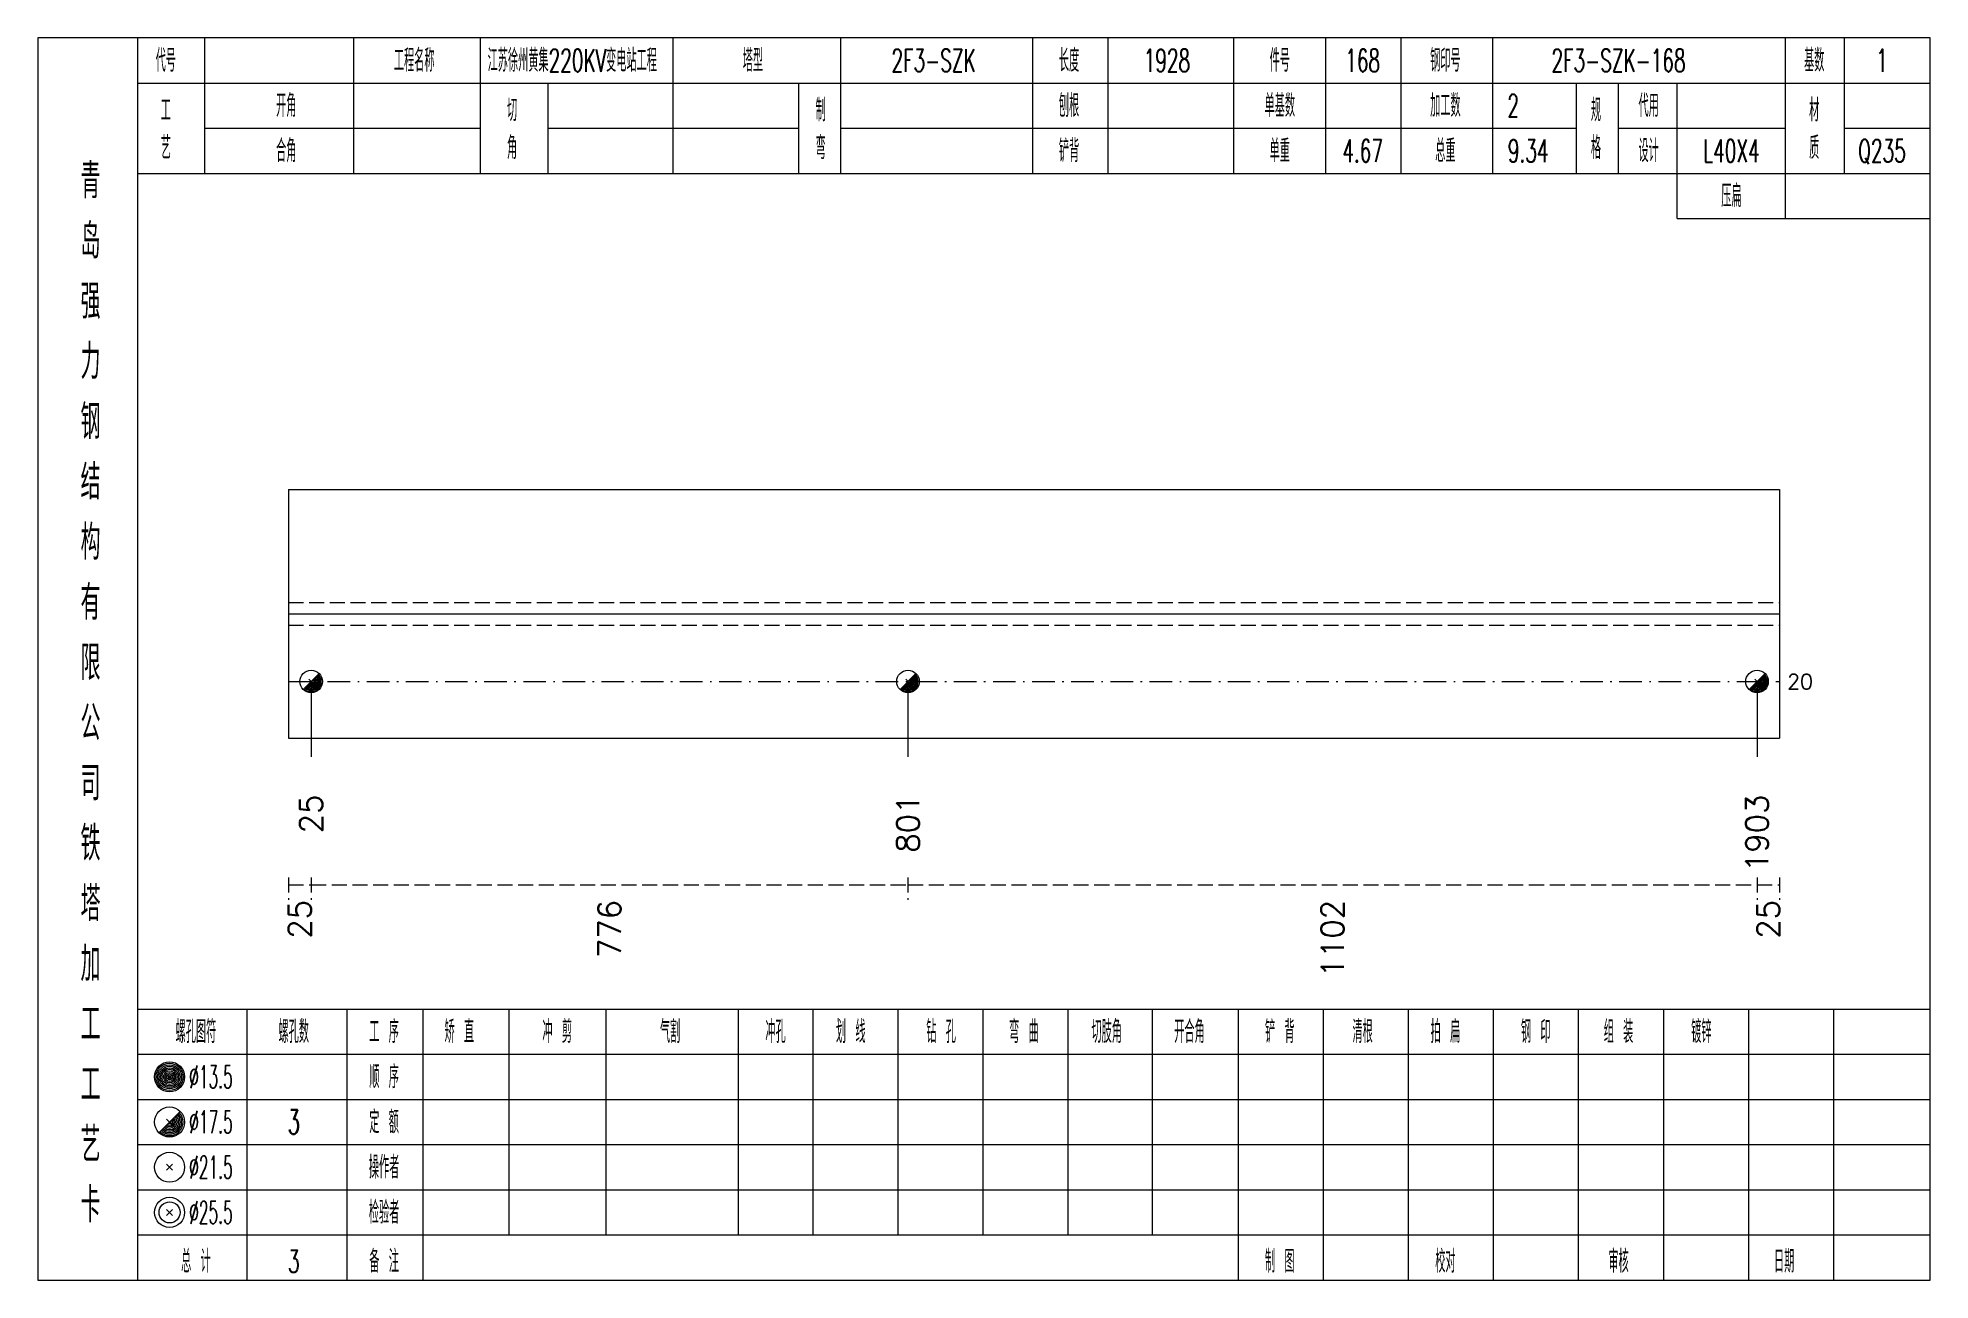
# Model space of a CAD drawing. Extents: x 0 to 4623, y -1159 to 4890.
# Drawn here: x 2179.8 to 2431.2, y 4050 to 4215 of the extents above; entities that cross this region are included whole.
import ezdxf
from ezdxf.enums import TextEntityAlignment as Align

# ---------------------------------------------------------------- set-up
doc = ezdxf.new("R2010")
doc.units = 0
doc.header["$MEASUREMENT"] = 0
doc.linetypes.add('一点画线', pattern=[5.2, 3, -1, 0.2, -1])
doc.linetypes.add('虚线', pattern=[2.75, 2, -0.75])
doc.layers.get('0').update_dxf_attribs({"linetype": 'CONTINUOUS', "lineweight": 25})
for name, color, linetype, lineweight in [('1', 7, 'CONTINUOUS', 25), ('4', 7, 'CONTINUOUS', 25), ('5', 7, 'CONTINUOUS', 25)]:
    doc.layers.add(name, color=color, linetype=linetype, lineweight=lineweight)
doc.styles.get("Standard").update_dxf_attribs({"font": 'simplex.shx', "width": 0.7, "height": 3, "bigfont": 'gbhzfs.shx'})

msp = doc.modelspace()

# ---------------------------------------------------------------- texts
at = {"color": 7, "linetype": 'Continuous', "lineweight": 13}
msp.add_text('20', height=2, dxfattribs=at).set_placement((2412.2, 4129.5), align=Align.MIDDLE_LEFT)
at = {"color": 8, "linetype": 'Continuous', "lineweight": 9}
for s, p in [('25', (2214.6, 4100.5)), ('776', (2255.751, 4100.5)), ('1102', (2351.801, 4100.5)), ('25', (2409.7, 4100.5))]:
    msp.add_text(s, height=3, rotation=90, dxfattribs=at).set_placement(p, align=Align.MIDDLE_RIGHT)
at = {"layer": '1', "color": 7, "linetype": 'Continuous', "lineweight": 13}
for s, p in [('25', (2216.1, 4114.5)), ('801', (2295.402, 4114.5)), ('1903', (2408.2, 4114.5))]:
    msp.add_text(s, height=3, rotation=90, dxfattribs=at).set_placement(p, align=Align.MIDDLE_RIGHT)
at = {"layer": '4', "color": 1, "linetype": 'Continuous', "lineweight": 13}
for s, height, width, p in [('代号', 3, 0.6, (2196.8, 4212)), ('工程名称', 3, 0.6, (2229.8, 4212)), ('江苏徐州黄集220KV变电站工程', 3, 0.6, (2250.8, 4212)), ('塔型', 3, 0.6, (2274.8, 4212)), ('2F3-SZK', 3, 0.6, (2298.8, 4212)), ('长度', 3, 0.6, (2316.8, 4212)), ('1928', 3, 0.6, (2329.8, 4212)), ('件号', 3, 0.6, (2344.8, 4212)), ('168', 3, 0.6, (2355.8, 4212)), ('钢印号', 3, 0.6, (2366.8, 4212)), ('2F3-SZK-168', 3, 0.6, (2389.8, 4212)), ('基数', 3, 0.6, (2415.8, 4212)), ('1', 3, 0.6, (2424.8, 4212)), ('工', 3, 0.6, (2196.8, 4205.4)), ('开角', 3, 0.6, (2212.8, 4206)), ('切', 3, 0.6, (2242.8, 4205.4)), ('制', 3, 0.6, (2283.8, 4205.4)), ('刨根', 3, 0.6, (2316.8, 4206)), ('单基数', 3, 0.6, (2344.8, 4206)), ('加工数', 3, 0.6, (2366.8, 4206)), ('2', 3, 0.6, (2375.8, 4206)), ('规', 3, 0.6, (2386.8, 4205.4)), ('代用', 3, 0.6, (2393.8, 4206)), ('材', 3, 0.6, (2415.8, 4205.4)), ('艺', 3, 0.6, (2196.8, 4200.4)), ('合角', 3, 0.6, (2212.8, 4200)), ('角', 3, 0.6, (2242.8, 4200.4)), ('弯', 3, 0.6, (2283.8, 4200.4)), ('铲背', 3, 0.6, (2316.8, 4200)), ('单重', 3, 0.6, (2344.8, 4200)), ('4.67', 3, 0.6, (2355.8, 4200)), ('总重', 3, 0.6, (2366.8, 4200)), ('9.34', 3, 0.6, (2377.8, 4200)), ('格', 3, 0.6, (2386.8, 4200.4)), ('设计', 3, 0.6, (2393.8, 4200)), ('L40X4', 3, 0.6, (2404.8, 4200)), ('质', 3, 0.6, (2415.8, 4200.4)), ('Q235', 3, 0.6, (2424.8, 4200)), ('青', 4.6, 0.8, (2186.8, 4196)), ('压扁', 3, 0.6, (2404.8, 4194)), ('岛', 4.6, 0.8, (2186.8, 4188)), ('强', 4.6, 0.8, (2186.8, 4180)), ('力', 4.6, 0.8, (2186.8, 4172)), ('钢', 4.6, 0.8, (2186.8, 4164)), ('结', 4.6, 0.8, (2186.8, 4156)), ('构', 4.6, 0.8, (2186.8, 4148)), ('有', 4.6, 0.8, (2186.8, 4140)), ('限', 4.6, 0.8, (2186.8, 4132)), ('公', 4.6, 0.8, (2186.8, 4124)), ('司', 4.6, 0.8, (2186.8, 4116)), ('铁', 4.6, 0.8, (2186.8, 4108)), ('塔', 4.6, 0.8, (2186.8, 4100)), ('加', 4.6, 0.8, (2186.8, 4092)), ('工', 4.6, 0.8, (2186.8, 4084)), ('螺孔图符', 3, 0.6, (2200.8, 4083)), ('螺孔数', 3, 0.6, (2213.8, 4083)), ('工 序', 3, 0.6, (2225.8, 4083)), ('矫 直', 3, 0.6, (2235.8, 4083)), ('冲 剪', 3, 0.6, (2248.8, 4083)), ('气割', 3, 0.6, (2263.8, 4083)), ('冲孔', 3, 0.6, (2277.8, 4083)), ('划 线', 3, 0.6, (2287.8, 4083)), ('钻 孔', 3, 0.6, (2299.8, 4083)), ('弯 曲', 3, 0.6, (2310.8, 4083)), ('切肢角', 3, 0.6, (2321.8, 4083)), ('开合角', 3, 0.6, (2332.8, 4083)), ('铲 背', 3, 0.6, (2344.8, 4083)), ('清根', 3, 0.6, (2355.8, 4083)), ('拍 扁', 3, 0.6, (2366.8, 4083)), ('钢 印', 3, 0.6, (2378.8, 4083)), ('组 装', 3, 0.6, (2389.8, 4083)), ('镀锌', 3, 0.6, (2400.8, 4083)), ('工', 4.6, 0.8, (2186.8, 4076)), ('%%C13.5', 3, 0.5, (2202.8, 4077)), ('顺 序', 3, 0.6, (2225.8, 4077)), ('定 额', 3, 0.6, (2225.8, 4071)), ('艺', 4.6, 0.8, (2186.8, 4068)), ('%%C17.5', 3, 0.5, (2202.8, 4071)), ('3', 3.2, 0.6, (2213.8, 4071)), ('%%C21.5', 3, 0.5, (2202.8, 4065)), ('操作者', 3, 0.6, (2225.8, 4065)), ('卡', 4.6, 0.8, (2186.8, 4060)), ('%%C25.5', 3, 0.5, (2202.8, 4059)), ('检验者', 3, 0.6, (2225.8, 4059)), ('总 计', 3, 0.6, (2200.8, 4052.5)), ('3', 3, 0.6, (2213.8, 4052.5)), ('备 注', 3, 0.6, (2225.8, 4052.5)), ('制 图', 3, 0.6, (2344.8, 4052.5)), ('校对', 3, 0.6, (2366.8, 4052.5)), ('审核', 3, 0.6, (2389.8, 4052.5)), ('日期', 3, 0.6, (2411.8, 4052.5))]:
    msp.add_text(s, height=height, dxfattribs=dict(at, width=width)).set_placement(p, align=Align.MIDDLE_CENTER)

# ---------------------------------------------------------------- blocks, each defined once
blk = doc.blocks.new('孔17.5')
at = {"layer": '5', "color": 7, "linetype": 'Continuous', "lineweight": 13}
for p, q in [((-0.707, -0.707), (0.707, 0.707)), ((-0.2, 0.2), (0.2, -0.2))]:
    blk.add_line(p, q, dxfattribs=at)
blk.add_circle((0, 0), 1, dxfattribs=at)
for radius in [0.9, 0.8, 0.7, 0.6, 0.5, 0.4, 0.3, 0.2, 0.1]:
    blk.add_arc((0, 0), radius, 225, 45, dxfattribs=at)

# ---------------------------------------------------------------- linework, layer by layer
at = {"color": 7, "linetype": 'Continuous', "lineweight": 18}
for p, q in [((2213.1, 4155), (2213.1, 4122)), ((2213.1, 4155), (2411.2, 4155)), ((2411.2, 4155), (2411.2, 4122)), ((2213.1, 4138.5), (2411.2, 4138.5))]:
    msp.add_line(p, q, dxfattribs=at)
at = {"color": 1, "linetype": '虚线', "lineweight": 18}
for p, q in [((2213.1, 4140), (2411.2, 4140)), ((2213.1, 4137), (2411.2, 4137))]:
    msp.add_line(p, q, dxfattribs=at)
at = {"color": 3, "linetype": '一点画线', "lineweight": 13}
msp.add_line((2213.1, 4129.5), (2411.2, 4129.5), dxfattribs=at)
at = {"color": 7, "linetype": 'Continuous', "lineweight": 13}
for p, q in [((2216.1, 4129.5), (2216.1, 4119.5)), ((2295.402, 4129.5), (2295.402, 4119.5)), ((2408.2, 4129.5), (2408.2, 4119.5))]:
    msp.add_line(p, q, dxfattribs=at)
at = {"color": 8, "linetype": '虚线', "lineweight": 9}
for p, q in [((2213.1, 4103.5), (2213.1, 4100.5)), ((2216.1, 4103.5), (2216.1, 4100.5)), ((2216.1, 4103.5), (2216.1, 4100.5)), ((2295.402, 4103.5), (2295.402, 4100.5)), ((2295.402, 4103.5), (2295.402, 4100.5)), ((2408.2, 4103.5), (2408.2, 4100.5)), ((2408.2, 4103.5), (2408.2, 4100.5)), ((2411.2, 4103.5), (2411.2, 4100.5)), ((2213.1, 4102.5), (2216.1, 4102.5)), ((2216.1, 4102.5), (2295.402, 4102.5)), ((2295.402, 4102.5), (2408.2, 4102.5)), ((2408.2, 4102.5), (2411.2, 4102.5))]:
    msp.add_line(p, q, dxfattribs=at)
at = {"layer": '1', "color": 7, "linetype": 'Continuous', "lineweight": 18}
msp.add_line((2213.1, 4122), (2411.2, 4122), dxfattribs=at)
at = {"layer": '4', "color": 1, "linetype": 'Continuous', "lineweight": 18}
for p, q in [((2193.1, 4050), (2193.1, 4215)), ((2202, 4197), (2202, 4215)), ((2221.8, 4197), (2221.8, 4215)), ((2238.6, 4197), (2238.6, 4215)), ((2264.2, 4197), (2264.2, 4215)), ((2286.5, 4197), (2286.5, 4215)), ((2312, 4197), (2312, 4215)), ((2322, 4197), (2322, 4215)), ((2338.7, 4197), (2338.7, 4215)), ((2350.9, 4197), (2350.9, 4215)), ((2360.9, 4197), (2360.9, 4215)), ((2373.1, 4197), (2373.1, 4215)), ((2412, 4191), (2412, 4215)), ((2419.8, 4197), (2419.8, 4215)), ((2193.1, 4209), (2431.2, 4209)), ((2247.6, 4197), (2247.6, 4209)), ((2280.9, 4197), (2280.9, 4209)), ((2384.2, 4197), (2384.2, 4209)), ((2389.8, 4197), (2389.8, 4209)), ((2397.6, 4191), (2397.6, 4209)), ((2202, 4203), (2238.6, 4203)), ((2247.6, 4203), (2280.9, 4203)), ((2286.5, 4203), (2384.2, 4203)), ((2389.8, 4203), (2412, 4203)), ((2419.8, 4203), (2431.2, 4203)), ((2193.1, 4197), (2431.2, 4197)), ((2397.6, 4191), (2431.2, 4191)), ((2193.1, 4086), (2431.2, 4086)), ((2207.6, 4050), (2207.6, 4086)), ((2220.9, 4050), (2220.9, 4086)), ((2231, 4050), (2231, 4086)), ((2242.4, 4056), (2242.4, 4086)), ((2255.3, 4056), (2255.3, 4086)), ((2272.9, 4056), (2272.9, 4086)), ((2282.8, 4056), (2282.8, 4086)), ((2294.1, 4056), (2294.1, 4086)), ((2305.4, 4056), (2305.4, 4086)), ((2316.7, 4056), (2316.7, 4086)), ((2327.9, 4056), (2327.9, 4086)), ((2339.3, 4056), (2339.3, 4086)), ((2350.6, 4056), (2350.6, 4086)), ((2361.9, 4056), (2361.9, 4086)), ((2373.2, 4056), (2373.2, 4086)), ((2384.5, 4056), (2384.5, 4086)), ((2395.8, 4056), (2395.8, 4086)), ((2407.1, 4056), (2407.1, 4086)), ((2418.4, 4056), (2418.4, 4086)), ((2193.1, 4080), (2431.2, 4080)), ((2193.1, 4074), (2431.2, 4074)), ((2193.1, 4068), (2431.2, 4068)), ((2193.1, 4062), (2431.2, 4062)), ((2193.1, 4056), (2431.2, 4056)), ((2339.3, 4050), (2339.3, 4056)), ((2350.6, 4050), (2350.6, 4056)), ((2361.9, 4050), (2361.9, 4056)), ((2373.2, 4050), (2373.2, 4056)), ((2384.5, 4050), (2384.5, 4056)), ((2395.8, 4050), (2395.8, 4056)), ((2407.1, 4050), (2407.1, 4056)), ((2418.4, 4050), (2418.4, 4056))]:
    msp.add_line(p, q, dxfattribs=at)
at = {"layer": '4', "color": 7, "linetype": 'Continuous', "lineweight": 13}
for p, q in [((2197.1, 4076.8), (2197.5, 4077.2)), ((2197.5, 4076.8), (2197.1, 4077.2)), ((2195.886, 4069.586), (2198.714, 4072.414)), ((2196.9, 4071.4), (2197.7, 4070.6)), ((2196.9, 4064.6), (2197.7, 4065.4)), ((2196.9, 4065.4), (2197.7, 4064.6)), ((2196.9, 4058.6), (2197.7, 4059.4)), ((2196.9, 4059.4), (2197.7, 4058.6))]:
    msp.add_line(p, q, dxfattribs=at)
at = {"layer": '4', "color": 1, "linetype": 'Continuous', "lineweight": 18}
msp.add_lwpolyline([(2179.8, 4215), (2179.8, 4050), (2431.2, 4050), (2431.2, 4215)], close=True, dxfattribs=at)
at = {"layer": '4', "color": 7, "linetype": 'Continuous', "lineweight": 13}
for centre, radius in [((2197.3, 4077), 2), ((2197.3, 4077), 1.8), ((2197.3, 4077), 1.6), ((2197.3, 4077), 1.4), ((2197.3, 4077), 1.2), ((2197.3, 4077), 1), ((2197.3, 4077), 0.8), ((2197.3, 4077), 0.6), ((2197.3, 4077), 0.4), ((2197.3, 4077), 0.2), ((2197.3, 4071), 2), ((2197.3, 4065), 2), ((2197.3, 4059), 2), ((2197.3, 4059), 1.4)]:
    msp.add_circle(centre, radius, dxfattribs=at)
for radius in [1.8, 1.6, 1.4, 1.2, 1, 0.8, 0.6, 0.4, 0.2]:
    msp.add_arc((2197.3, 4071), radius, 225, 45, dxfattribs=at)

# ---------------------------------------------------------------- block references
at = {"layer": '1', "color": 7, "linetype": 'Continuous', "lineweight": 13, "xscale": 1.5, "yscale": 1.5, "zscale": 1.5}
for p in [(2216.1, 4129.5), (2295.402, 4129.5), (2408.2, 4129.5)]:
    msp.add_blockref('孔17.5', p, dxfattribs=at)

msp.set_redraw_order([(e.dxf.handle, doc.entitydb.next_handle()) for e in msp.query("TEXT MTEXT ATTDEF DIMENSION ARC_DIMENSION")])  # texts and dimensions are drawn at this point

doc.saveas('drawing.dxf')
